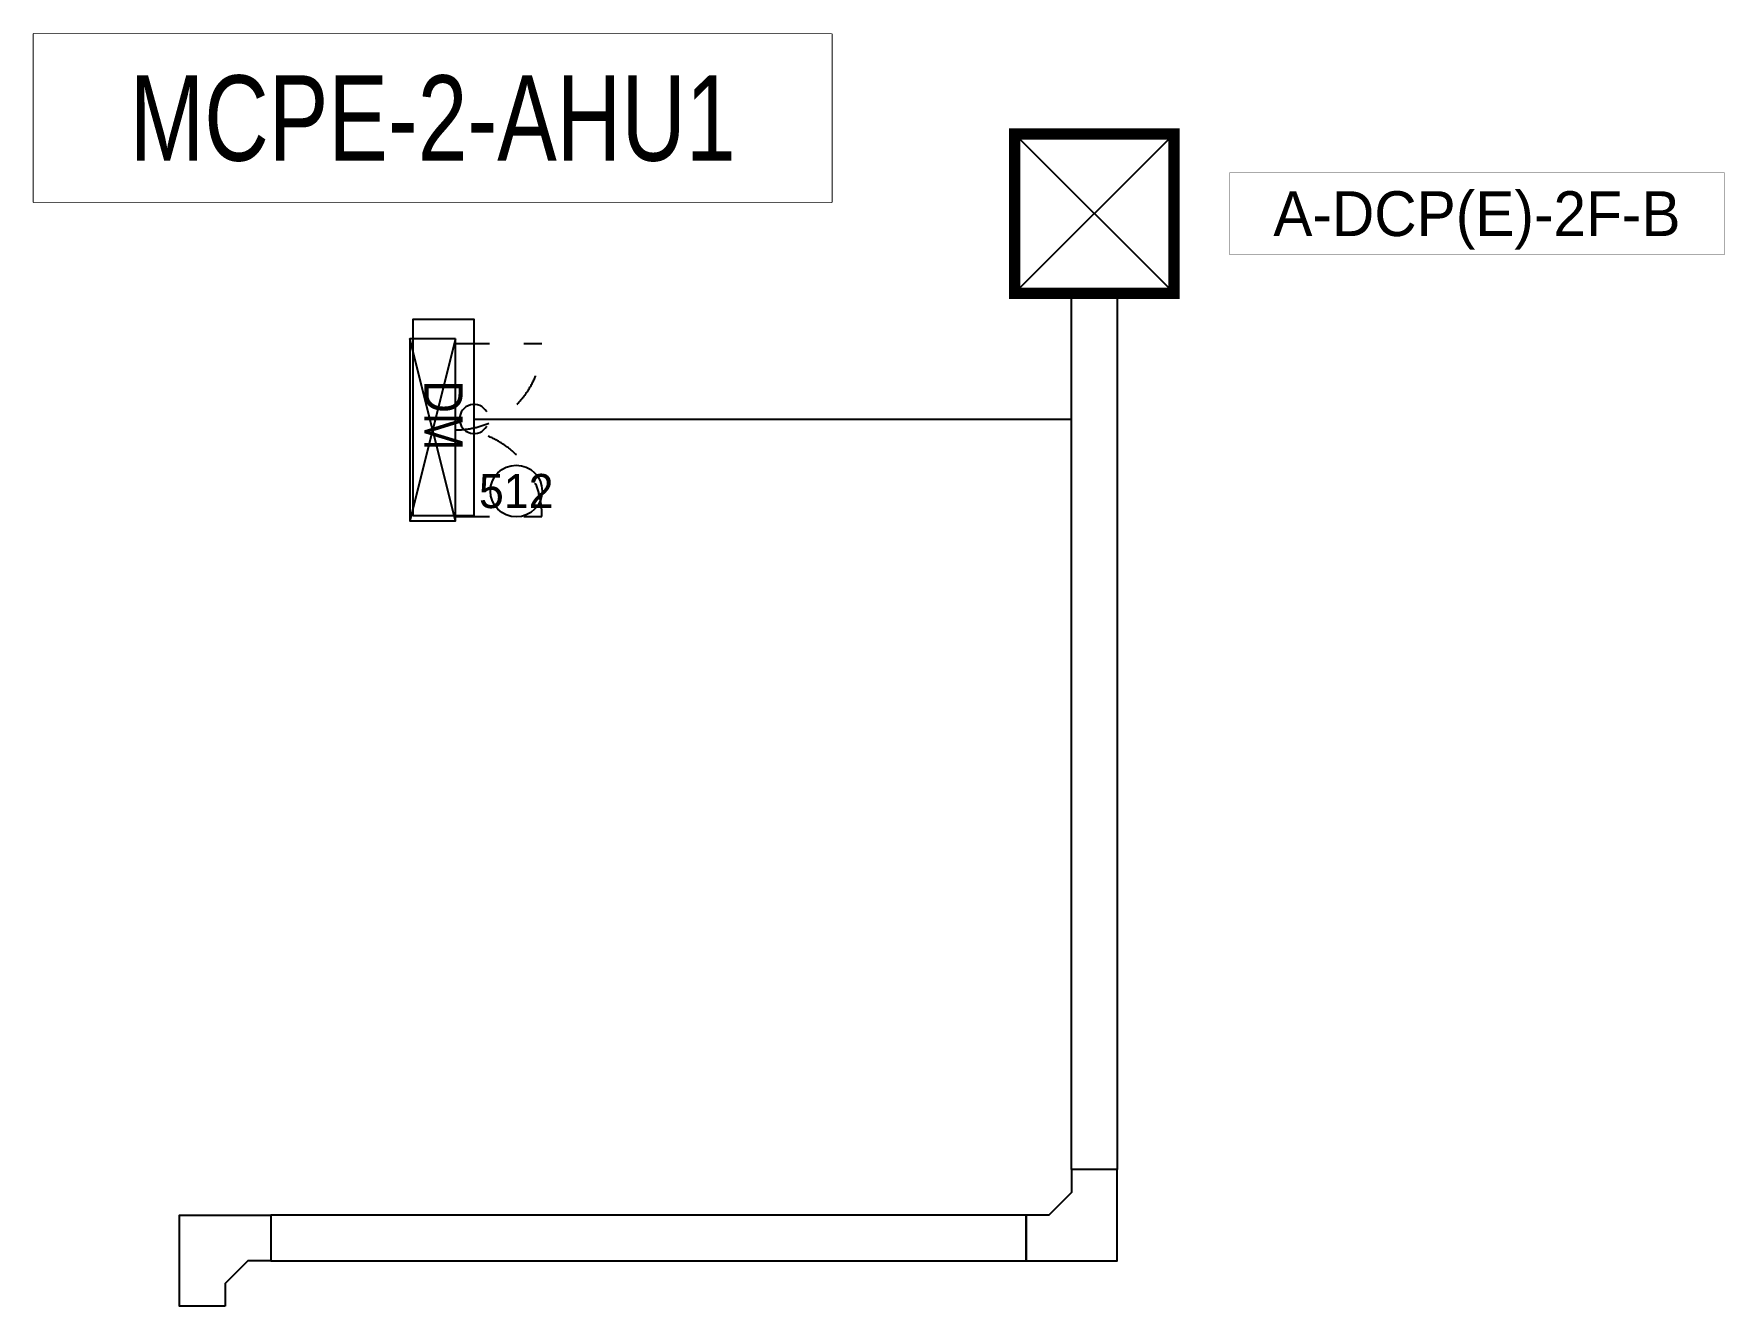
# Model space of a CAD drawing. Header units: millimetres. Extents: x 89450 to 753248, y -530175 to 1209785.
# Drawn here: x 169302 to 176725, y -39645 to -34055 of the extents above; entities that cross this region are included whole.
import ezdxf
from ezdxf.enums import TextEntityAlignment as Align

# ---------------------------------------------------------------- set-up
doc = ezdxf.new("R2010")
doc.units = ezdxf.units.MM
doc.header["$LTSCALE"] = 150
doc.linetypes.add('CONTINOUS', pattern=[0])
doc.linetypes.add('D1', pattern=[3, 1, -1, 1])
for name, color, linetype in [('------01 Motor Control Panel or Center', 4, 'Continuous'), ('-----29 Indicator', 1, 'Continuous'), ('-----99 EPMS CABLE DUCT', 4, 'Continuous'), ('-----99 EPMS CONDUIT', 4, 'Continuous'), ('-----99 EPMS DEVICE', 3, 'Continuous'), ('-----99 EPMS PNL', 6, 'Continuous')]:
    doc.layers.add(name, color=color, linetype=linetype)
doc.styles.add('ELEC', font='')
doc.styles.get('ELEC').set_extended_font_data('Dotum')

msp = doc.modelspace()

# ---------------------------------------------------------------- texts
at = {"layer": '-----29 Indicator', "style": 'ELEC'}
msp.add_text('512', height=150, rotation=360, dxfattribs=at).set_placement((171420.6, -36063.8), align=Align.MIDDLE_CENTER)
at = {"layer": '-----99 EPMS DEVICE', "color": 2, "style": 'ELEC', "width": 0.9}
msp.add_text('DM', height=167.96, rotation=270, dxfattribs=at).set_placement((171101.3, -35731.6), align=Align.MIDDLE)
at = {"layer": '-----99 EPMS PNL', "style": 'ELEC'}
msp.add_text('A-DCP(E)-2F-B', height=196.83, dxfattribs=at).set_placement((175639.3, -34845.2), align=Align.MIDDLE_CENTER)

# ---------------------------------------------------------------- blocks, each defined once
blk = doc.blocks.new('MCP_EQUIPMENT-2')
at = {"color": 161}
for p, q in [((200, 400), (0, -400)), ((200, -400), (0, 400))]:
    blk.add_line(p, q, dxfattribs=at)
at = {"color": 161, "linetype": 'D1'}
for p, q in [((200, 380), (580, 380)), ((200, -380), (580, -380))]:
    blk.add_line(p, q, dxfattribs=at)
at = {"color": 161}
blk.add_lwpolyline([(200, 400), (0, 400), (0, -400), (200, -400)], close=True, dxfattribs=at)
at = {"color": 161, "linetype": 'D1'}
for centre, start, end in [((200, 380), 270, 0), ((200, -380), 0, 90)]:
    blk.add_arc(centre, 380, start, end, dxfattribs=at)

# ---------------------------------------------------------------- linework, layer by layer
at = {"layer": '------01 Motor Control Panel or Center', "linetype": 'CONTINOUS'}
msp.add_lwpolyline([(172805.1, -34055), (172805.1, -34795), (169302, -34795), (169302, -34055)], close=True, dxfattribs=at)
at = {"layer": '-----29 Indicator'}
msp.add_circle((171420.6, -36063.8), 113.7, dxfattribs=at)
at = {"layer": '-----99 EPMS CABLE DUCT'}
msp.add_line((171235.6, -35747.4), (173859.3, -35747.4), dxfattribs=at)
msp.add_lwpolyline([(173859.3, -35195), (174059.3, -35195), (174059.3, -39045.2), (173859.3, -39045.2)], close=True, dxfattribs=at)
at = {"layer": '-----99 EPMS CABLE DUCT', "elevation": 0}
for points in [[(173659.3, -39245.2), (173659.3, -39445.2), (174059.3, -39445.2), (174059.3, -39045.2), (173859.3, -39045.2), (173859.3, -39145.2), (173759.3, -39245.2), (173659.3, -39245.2)], [(170142.4, -39645.2), (169942.4, -39645.2), (169942.4, -39245.2), (170342.4, -39245.2), (170342.4, -39445.2), (170242.4, -39445.2), (170142.4, -39545.2), (170142.4, -39645.2)]]:
    msp.add_lwpolyline(points, dxfattribs=at)
msp.add_lwpolyline([(173659.3, -39245.2), (170342.4, -39245.2), (170342.4, -39445.2), (173659.3, -39445.2)], close=True, dxfattribs=at)
at = {"layer": '-----99 EPMS CONDUIT'}
msp.add_arc((171235.6, -35747.4), 63.8, 30, 330, dxfattribs=at)
at = {"layer": '-----99 EPMS DEVICE', "color": 2}
msp.add_lwpolyline([(171235.6, -36171.1), (171235.6, -35310.9), (170966, -35310.9), (170966, -36171.1)], close=True, dxfattribs=at)
at = {"layer": '-----99 EPMS PNL'}
for p, q in [((173609.3, -34495), (174309.3, -35195)), ((173609.3, -35195), (174309.3, -34495))]:
    msp.add_line(p, q, dxfattribs=at)
at = {"layer": '-----99 EPMS PNL', "const_width": 50}
msp.add_lwpolyline([(173609.3, -34495), (174309.3, -34495), (174309.3, -35195), (173609.3, -35195)], close=True, dxfattribs=at)
at = {"layer": '-----99 EPMS PNL', "const_width": 1, "elevation": 0}
msp.add_lwpolyline([(174553.9, -35025.7), (174553.9, -34664.8), (176724.7, -34664.8), (176724.7, -35025.7)], close=True, dxfattribs=at)

# ---------------------------------------------------------------- block references
at = {"layer": '------01 Motor Control Panel or Center'}
msp.add_blockref('MCP_EQUIPMENT-2', (170953.6, -35795), dxfattribs=at)

msp.set_redraw_order([(e.dxf.handle, doc.entitydb.next_handle()) for e in msp.query("TEXT MTEXT ATTDEF DIMENSION ARC_DIMENSION")])  # texts and dimensions are drawn at this point

# ---------------------------------------------------------------- next in the draw order: wipeouts: each hides what was drawn before it
at = {"color": 1}
msp.add_wipeout([(169302, -34055), (172805.1, -34055), (172805.1, -34795), (169302, -34795)], dxfattribs=at).dxf.layer = '------01 Motor Control Panel or Center'

# ---------------------------------------------------------------- next in the draw order: texts
at = {"layer": '------01 Motor Control Panel or Center', "linetype": 'CONTINOUS', "style": 'ELEC', "width": 0.8}
msp.add_text('MCPE-2-AHU1', height=375, dxfattribs=at).set_placement((171053.6, -34425), align=Align.MIDDLE)

doc.saveas('drawing.dxf')
